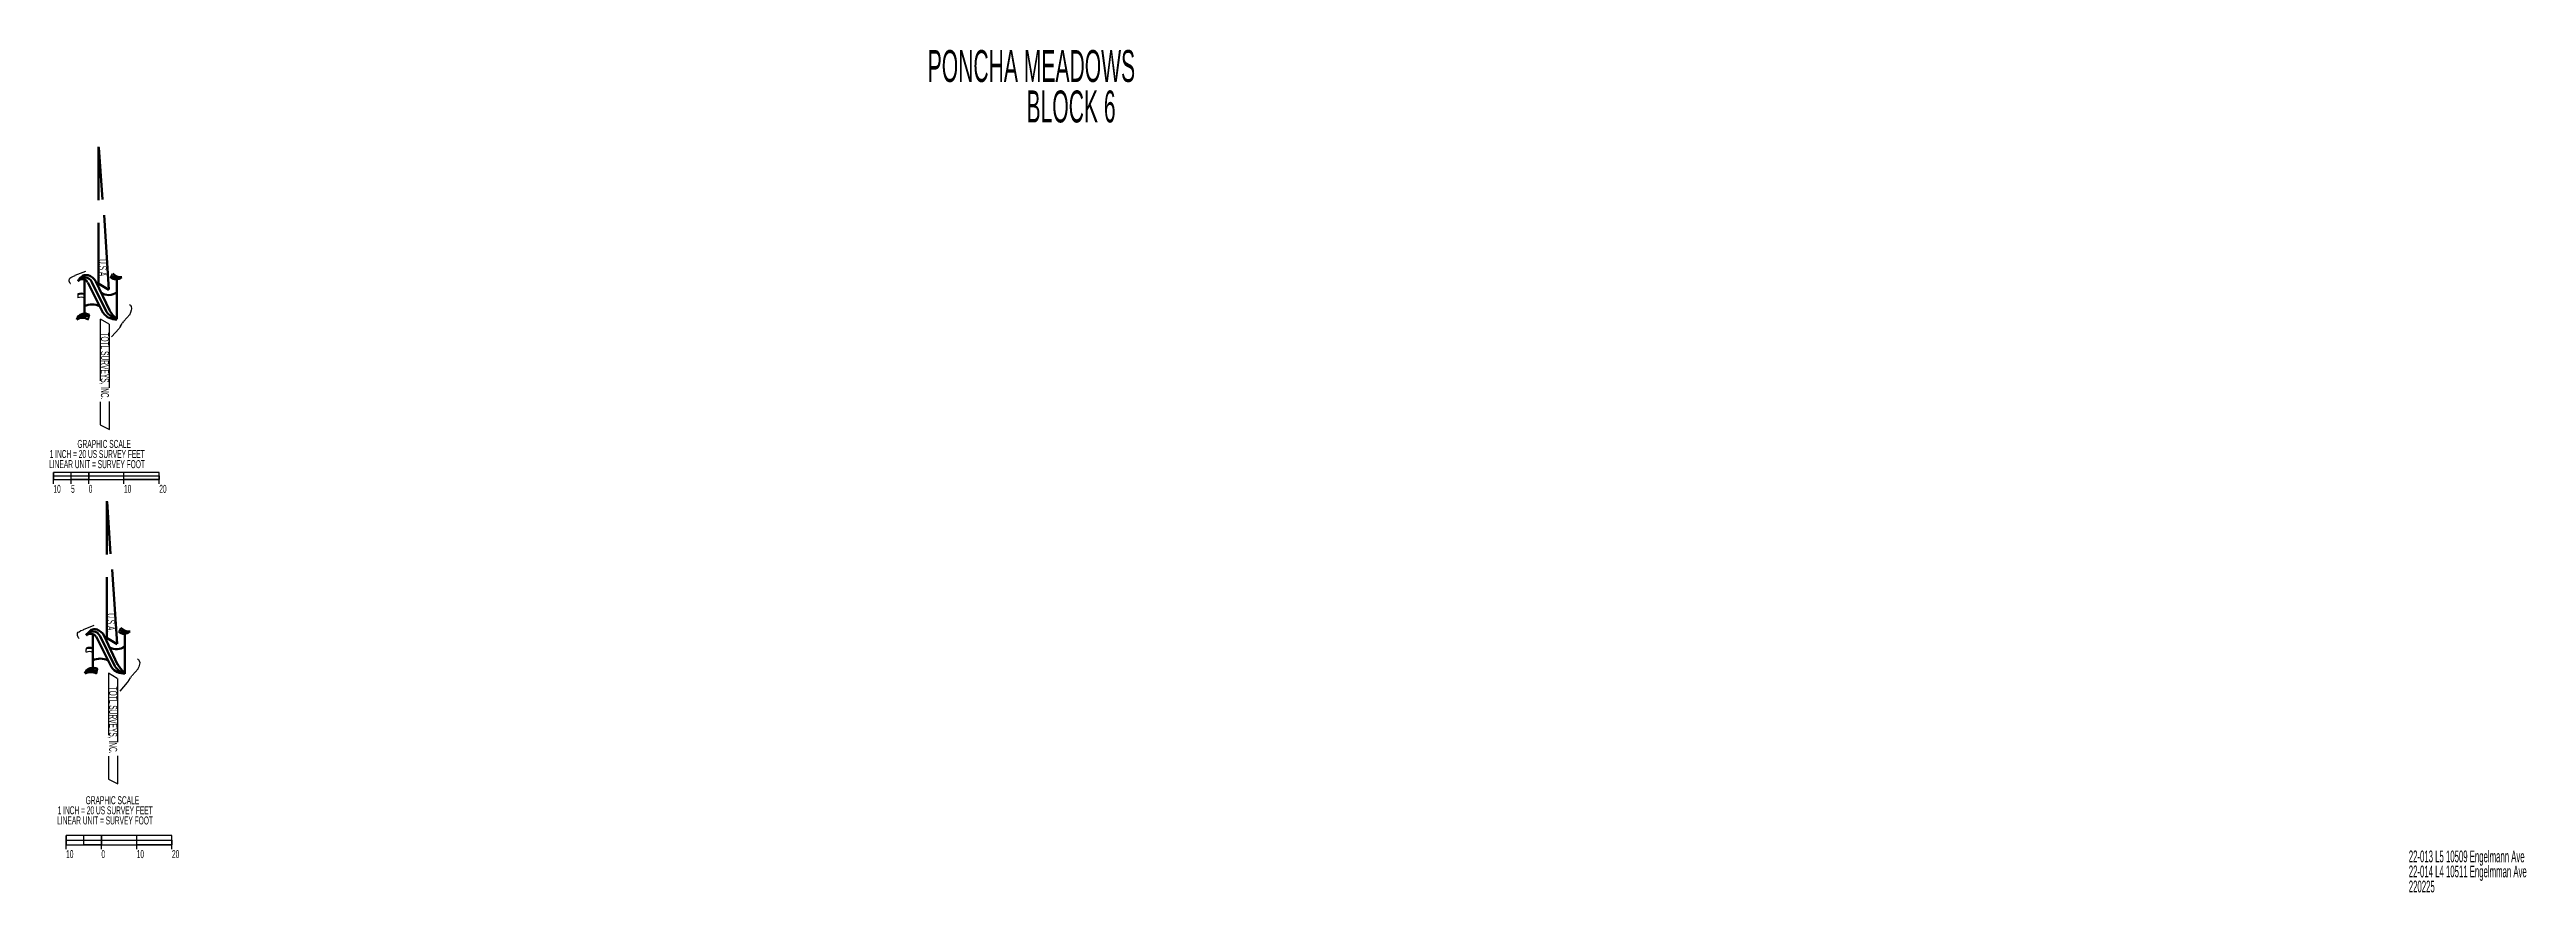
# Model space of a CAD drawing. Extents: x 2835785 to 2851632, y 1243954 to 1251877.
# Drawn here: x 2847688 to 2848741, y 1246965 to 1247323 of the extents above; entities that cross this region are included whole.
import ezdxf

# ---------------------------------------------------------------- set-up
doc = ezdxf.new("R2010")
doc.units = 0
doc.header["$MEASUREMENT"] = 0
for name, color, linetype, true_color in [('Dot_Layer', 7, 'Continuous', 0x000000), ('Layout', 5, 'Continuous', 0x0000ff), ('Text', 5, 'Continuous', 0x0000ff)]:
    doc.layers.add(name, color=color, linetype=linetype, true_color=true_color)

msp = doc.modelspace()

# ---------------------------------------------------------------- texts
at = {"layer": 'Layout'}
for s, height, width, p in [('PONCHA MEADOWS', 13.578, 0.493958, (2848061.6, 1247309.2)), ('BLOCK 6', 13.58, 0.493958, (2848103.6, 1247292)), ('1 INCH = 20 US SURVEY FEET', 3.395, 0.493735, (2847688.3, 1247149.3)), ('GRAPHIC SCALE', 3.395, 0.493735, (2847700.1, 1247153.6)), ('LINEAR UNIT = SURVEY FOOT', 3.395, 0.493735, (2847688.1, 1247145)), ('10', 3.39, 0.493735, (2847689.9, 1247134.5)), ('5', 3.39, 0.493735, (2847697.4, 1247134.5)), ('0', 3.39, 0.493735, (2847704.9, 1247134.5)), ('10', 3.39, 0.493735, (2847719.9, 1247134.5)), ('20', 3.39, 0.493735, (2847734.9, 1247134.5)), ('GRAPHIC SCALE', 3.395, 0.493735, (2847703.6, 1247002.1)), ('LINEAR UNIT = SURVEY FOOT', 3.395, 0.493735, (2847691.5, 1246993.5)), ('1 INCH = 20 US SURVEY FEET', 3.395, 0.493735, (2847691.7, 1246997.8)), ('10', 3.39, 0.493735, (2847695.3, 1246979.2)), ('0', 3.39, 0.493735, (2847710.3, 1246979.2)), ('10', 3.39, 0.493735, (2847725.3, 1246979.2)), ('20', 3.39, 0.493735, (2847740.3, 1246979.2)), ('22-013 L5 10509 Engelmann Ave', 5.005, 0.493794, (2848691.3, 1246977.4)), ('22-014 L4 10511 Engelmman Ave', 5.005, 0.493794, (2848691.3, 1246971)), ('220225', 5.01, 0.493794, (2848691.3, 1246964.6))]:
    msp.add_text(s, height=height, dxfattribs=dict(at, width=width)).set_placement(p)
at = {"layer": 'Text', "width": 0.493735}
for s, height, p in [('U.S.A.', 3.39, (2847709.2, 1247233.9)), ('TOTL SURVEYS, INC.', 3.395, (2847710.1, 1247202.7)), ('U.S.A.', 3.39, (2847712.7, 1247083.3)), ('TOTL SURVEYS, INC.', 3.395, (2847713.6, 1247052.1))]:
    msp.add_text(s, height=height, rotation=269.9784, dxfattribs=at).set_placement(p)

# ---------------------------------------------------------------- linework, layer by layer
at = {"layer": 'Dot_Layer', "color": 18, "linetype": 'ByBlock', "lineweight": 25, "ltscale": 30, "true_color": 0x000000}
for p, q in [((2847709.8, 1247208.5), (2847713.5, 1247206.3)), ((2847713.3, 1247057.9), (2847717, 1247055.7))]:
    msp.add_line(p, q, dxfattribs=at)
at = {"layer": 'Layout', "color": 5, "linetype": 'ByBlock', "lineweight": 50, "ltscale": 30, "true_color": 0x0000ff}
for p, q in [((2847709.1, 1247258.9), (2847709.1, 1247281.6)), ((2847709.2, 1247281.3), (2847710.7, 1247259.2)), ((2847709.1, 1247223.3), (2847709.1, 1247249.3)), ((2847711.4, 1247252.5), (2847713.5, 1247220.9)), ((2847703.1, 1247225.1), (2847703.1, 1247210.7)), ((2847704.5, 1247224), (2847711.1, 1247210.9)), ((2847706.2, 1247224.1), (2847712.5, 1247211.4)), ((2847707.9, 1247224.3), (2847713.7, 1247212.1)), ((2847713.5, 1247220.8), (2847709.2, 1247223.3)), ((2847716.8, 1247225.3), (2847716.8, 1247208.3)), ((2847712.6, 1247108.3), (2847712.6, 1247131)), ((2847712.7, 1247130.7), (2847714.2, 1247108.6)), ((2847714.9, 1247101.9), (2847717, 1247070.3)), ((2847712.6, 1247072.7), (2847712.6, 1247098.7)), ((2847706.6, 1247074.5), (2847706.6, 1247060.1)), ((2847708, 1247073.4), (2847714.6, 1247060.3)), ((2847709.7, 1247073.5), (2847716, 1247060.8)), ((2847711.4, 1247073.7), (2847717.2, 1247061.5)), ((2847717, 1247070.2), (2847712.7, 1247072.7)), ((2847720.3, 1247074.6), (2847720.3, 1247057.6))]:
    msp.add_line(p, q, dxfattribs=at)
at = {"layer": 'Layout', "color": 5, "linetype": 'ByBlock', "lineweight": 25, "ltscale": 30, "true_color": 0x0000ff}
for p, q in [((2847697.3, 1247226.1), (2847698.1, 1247226.5)), ((2847698.2, 1247226.5), (2847699.2, 1247226.9)), ((2847699.2, 1247227.1), (2847703.7, 1247228.8)), ((2847714.2, 1247226.2), (2847715, 1247227.7)), ((2847696.6, 1247225), (2847696.7, 1247225.4)), ((2847696.6, 1247224.6), (2847696.6, 1247225)), ((2847697, 1247223.5), (2847696.6, 1247224.5)), ((2847696.7, 1247225.4), (2847696.9, 1247225.8)), ((2847696.9, 1247225.8), (2847697.3, 1247226.1)), ((2847697.3, 1247223.3), (2847697.1, 1247223.4)), ((2847705.2, 1247210.1), (2847704.7, 1247208.2)), ((2847709.8, 1247208.4), (2847709.8, 1247182.1)), ((2847713.6, 1247206.2), (2847713.6, 1247179.1)), ((2847718.6, 1247205.6), (2847718.2, 1247205)), ((2847718.4, 1247205.3), (2847719.1, 1247206.5)), ((2847719.3, 1247206.6), (2847719.8, 1247207.4)), ((2847719.9, 1247207.5), (2847722.4, 1247210.3)), ((2847722.2, 1247214.6), (2847722.6, 1247214.3)), ((2847722.7, 1247211.2), (2847722.2, 1247210)), ((2847722.6, 1247214.2), (2847722.9, 1247213.7)), ((2847723, 1247212.2), (2847722.7, 1247211.2)), ((2847722.9, 1247213.7), (2847723.1, 1247212.9)), ((2847723.1, 1247212.8), (2847723, 1247212.2)), ((2847717.8, 1247204.4), (2847714.6, 1247200.9)), ((2847718.2, 1247205), (2847717.8, 1247204.4)), ((2847709.8, 1247173.2), (2847709.8, 1247163.4)), ((2847709.8, 1247163.4), (2847713.8, 1247161.4)), ((2847713.8, 1247161.4), (2847713.8, 1247173.3)), ((2847700.1, 1247074.4), (2847700.2, 1247074.8)), ((2847700.1, 1247074), (2847700.1, 1247074.4)), ((2847700.5, 1247072.8), (2847700.1, 1247073.9)), ((2847700.2, 1247074.8), (2847700.4, 1247075.2)), ((2847700.4, 1247075.2), (2847700.8, 1247075.4)), ((2847700.8, 1247072.6), (2847700.6, 1247072.8)), ((2847700.8, 1247075.4), (2847701.6, 1247075.9)), ((2847701.7, 1247075.9), (2847702.7, 1247076.3)), ((2847702.7, 1247076.4), (2847707.2, 1247078.2)), ((2847717.7, 1247075.5), (2847718.5, 1247077.1)), ((2847708.7, 1247059.5), (2847708.2, 1247057.6)), ((2847713.3, 1247057.8), (2847713.3, 1247031.5)), ((2847723.4, 1247056.8), (2847725.9, 1247059.6)), ((2847725.7, 1247063.9), (2847726.1, 1247063.6)), ((2847726.2, 1247060.5), (2847725.7, 1247059.4)), ((2847726.1, 1247063.6), (2847726.4, 1247063.1)), ((2847726.5, 1247061.6), (2847726.2, 1247060.5)), ((2847726.4, 1247063.1), (2847726.6, 1247062.3)), ((2847726.6, 1247062.2), (2847726.5, 1247061.6)), ((2847717.1, 1247055.6), (2847717.1, 1247028.5)), ((2847721.3, 1247053.8), (2847718.1, 1247050.2)), ((2847721.7, 1247054.4), (2847721.3, 1247053.8)), ((2847722.1, 1247054.9), (2847721.7, 1247054.4)), ((2847721.9, 1247054.7), (2847722.6, 1247055.9)), ((2847722.8, 1247056), (2847723.3, 1247056.8)), ((2847713.3, 1247022.5), (2847713.3, 1247012.8)), ((2847717.3, 1247010.8), (2847717.3, 1247022.7)), ((2847713.3, 1247012.8), (2847717.3, 1247010.8))]:
    msp.add_line(p, q, dxfattribs=at)
at = {"layer": 'Layout', "color": 5, "linetype": 'ByBlock', "ltscale": 30, "true_color": 0x0000ff}
for p, q in [((2847689.9, 1247138.3), (2847689.9, 1247143.2)), ((2847689.9, 1247140.2), (2847689.9, 1247143.2)), ((2847697.4, 1247138.3), (2847697.4, 1247143.2)), ((2847697.4, 1247140.2), (2847697.4, 1247143.2)), ((2847704.9, 1247138.3), (2847704.9, 1247143.2)), ((2847704.9, 1247140.2), (2847704.9, 1247143.2)), ((2847719.9, 1247138.3), (2847719.9, 1247143.2)), ((2847734.9, 1247138.3), (2847734.9, 1247143.2)), ((2847689.9, 1247141.7), (2847734.9, 1247141.7)), ((2847695.3, 1246983), (2847695.3, 1246988.8)), ((2847695.3, 1246984.8), (2847695.3, 1246988.8)), ((2847695.3, 1246986.8), (2847740.3, 1246986.8)), ((2847702.8, 1246984.8), (2847702.8, 1246988.8)), ((2847710.3, 1246983), (2847710.3, 1246988.8)), ((2847710.3, 1246984.8), (2847710.3, 1246988.8)), ((2847725.3, 1246983), (2847725.3, 1246988.8)), ((2847740.3, 1246983), (2847740.3, 1246988.8))]:
    msp.add_line(p, q, dxfattribs=at)
for points in [[(2847689.9, 1247140.2), (2847734.9, 1247140.2), (2847734.9, 1247143.2), (2847689.9, 1247143.2), (2847689.9, 1247140.2)], [(2847689.9, 1247141.7), (2847697.4, 1247141.7), (2847697.4, 1247143.2), (2847689.9, 1247143.2), (2847689.9, 1247141.7)], [(2847704.9, 1247141.7), (2847719.9, 1247141.7), (2847719.9, 1247143.2), (2847704.9, 1247143.2), (2847704.9, 1247141.7)], [(2847697.4, 1247141.7), (2847704.9, 1247141.7), (2847704.9, 1247140.2), (2847697.4, 1247140.2), (2847697.4, 1247141.7)], [(2847719.9, 1247141.7), (2847734.9, 1247141.7), (2847734.9, 1247140.2), (2847719.9, 1247140.2), (2847719.9, 1247141.7)], [(2847695.3, 1246984.8), (2847740.3, 1246984.8), (2847740.3, 1246988.8), (2847695.3, 1246988.8), (2847695.3, 1246984.8)], [(2847695.3, 1246986.8), (2847702.8, 1246986.8), (2847702.8, 1246988.8), (2847695.3, 1246988.8), (2847695.3, 1246986.8)], [(2847702.8, 1246986.8), (2847710.3, 1246986.8), (2847710.3, 1246984.8), (2847702.8, 1246984.8), (2847702.8, 1246986.8)], [(2847710.3, 1246986.8), (2847725.3, 1246986.8), (2847725.3, 1246988.8), (2847710.3, 1246988.8), (2847710.3, 1246986.8)], [(2847725.3, 1246986.8), (2847740.3, 1246986.8), (2847740.3, 1246984.8), (2847725.3, 1246984.8), (2847725.3, 1246986.8)]]:
    msp.add_lwpolyline(points, dxfattribs=at)
at = {"layer": 'Layout', "color": 5, "linetype": 'ByBlock', "lineweight": 50, "ltscale": 30, "true_color": 0x0000ff}
for centre, radius, start, end in [((2847705.8, 1247221.8), 6.08, 122.9934, 153.5057), ((2847703.2, 1247222.8), 3.31, 23.7858, 149.2587), ((2847703.9, 1247223), 4.11, 79.4895, 110.4107), ((2847702.4, 1247220.9), 6.57, 31.7455, 69.9288), ((2847716.5, 1247228.8), 3.54, 228.1797, 312.632), ((2847717.3, 1247229.6), 3.81, 224.9575, 295.0171), ((2847718.6, 1247230.9), 4.75, 222.4226, 274.4377), ((2847702.2, 1247222.7), 2.62, 30.8007, 136.0702), ((2847713.3, 1247224.5), 5.89, 237.7244, 306.5077), ((2847703.2, 1247207.2), 3.54, 56.3207, 163.4018), ((2847702.3, 1247204.1), 4.79, 59.4021, 121.0317), ((2847703, 1247206), 3.81, 58.11, 144.1977), ((2847706.3, 1247207.1), 7.5, 63.7832, 115.6677), ((2847716.5, 1247215), 6.76, 217.2673, 272.7345), ((2847719.8, 1247216.9), 9.11, 216.5471, 250.3648), ((2847729, 1247221.3), 17.8, 211.1163, 226.9444), ((2847709.3, 1247071.1), 6.08, 122.9934, 153.5057), ((2847706.7, 1247072.2), 3.31, 23.7858, 149.2587), ((2847705.7, 1247072), 2.62, 30.8007, 136.0702), ((2847707.4, 1247072.4), 4.11, 79.4895, 110.4107), ((2847705.9, 1247070.3), 6.57, 31.7455, 69.9288), ((2847716.8, 1247073.9), 5.89, 237.7244, 306.5077), ((2847720, 1247078.1), 3.54, 228.1797, 312.632), ((2847720.8, 1247079), 3.81, 224.9575, 295.0171), ((2847722.1, 1247080.3), 4.75, 222.4226, 274.4377), ((2847706.7, 1247056.6), 3.54, 56.3207, 163.4018), ((2847705.8, 1247053.5), 4.79, 59.4021, 121.0317), ((2847706.5, 1247055.3), 3.81, 58.11, 144.1977), ((2847709.8, 1247056.5), 7.5, 63.7832, 115.6677), ((2847720, 1247064.4), 6.76, 217.2673, 272.7345), ((2847723.3, 1247066.2), 9.11, 216.5471, 250.3648), ((2847732.5, 1247070.7), 17.8, 211.1163, 226.9444)]:
    msp.add_arc(centre, radius, start, end, dxfattribs=at)
at = {"layer": 'Layout', "color": 5, "linetype": 'ByBlock', "lineweight": 25, "ltscale": 30, "true_color": 0x0000ff}
for centre, radius, start, end in [((2847705.8, 1247218.2), 5.57, 170.5733, 188.4775), ((2847701.7, 1247215.4), 3.57, 67.5387, 114.2002), ((2847701.7, 1247216.3), 3.07, 63.4349, 116.5651), ((2847701.7, 1247214.6), 3.07, 63.4349, 116.5651), ((2847709.3, 1247067.5), 5.57, 170.5733, 188.4775), ((2847705.2, 1247064.8), 3.57, 67.5387, 114.2002), ((2847705.2, 1247065.7), 3.07, 63.4349, 116.5651), ((2847705.2, 1247063.9), 3.07, 63.4349, 116.5651)]:
    msp.add_arc(centre, radius, start, end, dxfattribs=at)

msp.set_redraw_order([(e.dxf.handle, doc.entitydb.next_handle()) for e in msp.query("TEXT MTEXT ATTDEF DIMENSION ARC_DIMENSION")])  # texts and dimensions are drawn at this point

doc.saveas('drawing.dxf')
